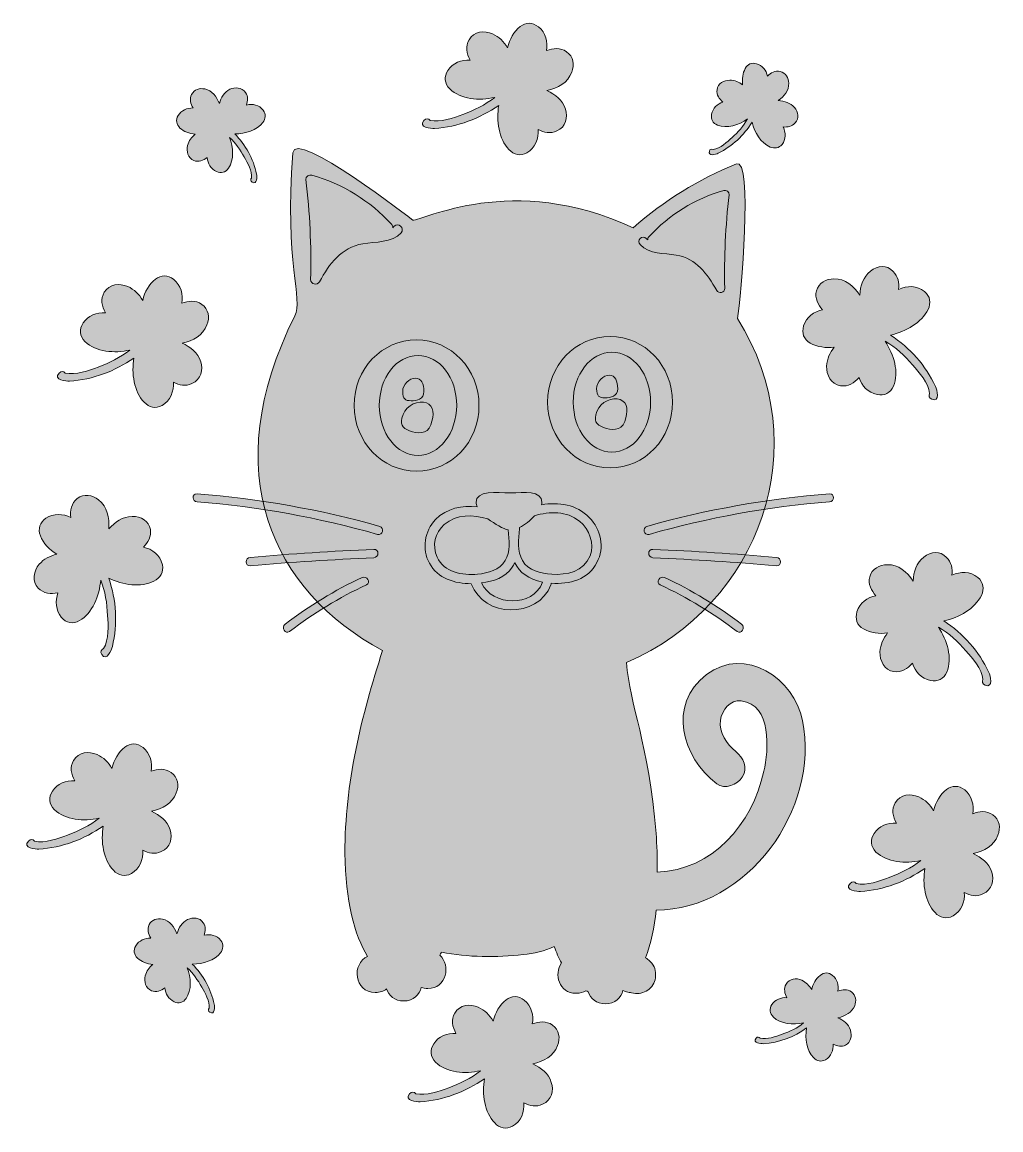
# Model space of a CAD drawing. Header units: inches. Extents: x 82 to 349, y 64 to 368.
import ezdxf

# ---------------------------------------------------------------- set-up
doc = ezdxf.new("R2010")
doc.units = ezdxf.units.IN
doc.header["$MEASUREMENT"] = 0
doc.layers.add('Calque 1', color=7, linetype='Continuous')

# ---------------------------------------------------------------- blocks, each defined once
blk = doc.blocks.new('block 4')
at = {"layer": 'Calque 1', "true_color": 0x8ec045}
h = blk.add_hatch(color=73, dxfattribs=at)
h.dxf.hatch_style = 2
edge = h.paths.add_edge_path()
edge.add_spline(control_points=[(230.3, 343.8), (229.5, 346.3), (227.5, 347.8), (225.2, 348.9), (228.2, 349.6), (230.9, 350.9), (232, 353.9), (232.8, 355.9), (232.5, 358.2), (230.6, 359.5), (228.9, 360.7), (226.9, 360.5), (225.1, 359.8), (225.5, 362.2), (224.9, 364.7), (222.9, 366.3), (221.3, 367.6), (219.4, 367.6), (217.9, 366.4), (216.1, 365), (215, 362.9), (214.4, 360.6), (213.4, 362.3), (212.1, 363.6), (210.3, 364.4), (208.1, 365.4), (205.2, 365.1), (203.9, 362.8), (202.8, 361), (203.2, 359), (204.2, 357.2), (201.8, 357.4), (199.4, 356.4), (198.1, 354.4), (197, 352.7), (197.1, 350.8), (198.6, 349.3), (201.6, 346.5), (206.7, 346), (210.9, 347), (208.3, 344.9), (205.2, 343.5), (202.2, 342.3), (199.7, 341.4), (196, 340), (193.2, 340.7), (192.8, 341.2), (192.1, 341.4), (191.5, 340.7), (189.8, 338.8), (193.5, 338.4), (194.4, 338.5), (200.8, 338.9), (206.8, 341.2), (212, 344.8), (211.3, 340.6), (212, 335.6), (214.8, 332.7), (216.1, 331.3), (218, 330.8), (219.7, 331.8), (222, 333.1), (223, 335.7), (222.8, 338.2), (224.4, 337.3), (226.2, 337), (227.9, 337.8), (230.4, 338.9), (231, 341.5), (230.3, 343.8)], knot_values=[0, 0, 0, 0, 1, 1, 1, 2, 2, 2, 3, 3, 3, 4, 4, 4, 5, 5, 5, 6, 6, 6, 7, 7, 7, 8, 8, 8, 9, 9, 9, 10, 10, 10, 11, 11, 11, 12, 12, 12, 13, 13, 13, 14, 14, 14, 15, 15, 15, 16, 16, 16, 17, 17, 17, 18, 18, 18, 19, 19, 19, 20, 20, 20, 21, 21, 21, 22, 22, 22, 23, 23, 23, 23], degree=3, periodic=1)
h = blk.add_hatch(color=73, dxfattribs=at)
h.dxf.hatch_style = 2
edge = h.paths.add_edge_path()
edge.add_spline(control_points=[(313.8, 299.4), (311.8, 297.8), (311, 295.4), (310.9, 292.8), (309.2, 295.3), (306.9, 297.4), (303.8, 297.3), (301.7, 297.3), (299.6, 296.2), (299, 294), (298.5, 292), (299.4, 290.2), (300.7, 288.8), (298.3, 288.4), (296.3, 286.8), (295.5, 284.4), (294.9, 282.5), (295.5, 280.7), (297.3, 279.7), (299.2, 278.6), (301.6, 278.3), (303.9, 278.6), (302.7, 277.1), (301.9, 275.4), (301.8, 273.4), (301.7, 271), (303, 268.4), (305.6, 268), (307.7, 267.7), (309.4, 268.8), (310.7, 270.3), (311.4, 268), (313.1, 266.1), (315.6, 265.6), (317.6, 265.2), (319.3, 266), (320.1, 267.9), (321.7, 271.7), (320.2, 276.6), (317.8, 280.2), (320.7, 278.6), (323.2, 276.2), (325.3, 273.7), (327.1, 271.7), (329.7, 268.8), (330, 265.9), (329.7, 265.3), (329.8, 264.6), (330.6, 264.3), (333, 263.4), (332, 267), (331.6, 267.8), (328.9, 273.6), (324.6, 278.4), (319.3, 281.9), (323.5, 282.8), (327.8, 285.3), (329.6, 288.9), (330.4, 290.7), (330.2, 292.5), (328.6, 293.8), (326.6, 295.5), (323.8, 295.5), (321.5, 294.4), (321.7, 296.2), (321.4, 298), (320, 299.3), (318.3, 301.3), (315.7, 300.9), (313.8, 299.4)], knot_values=[0, 0, 0, 0, 1, 1, 1, 2, 2, 2, 3, 3, 3, 4, 4, 4, 5, 5, 5, 6, 6, 6, 7, 7, 7, 8, 8, 8, 9, 9, 9, 10, 10, 10, 11, 11, 11, 12, 12, 12, 13, 13, 13, 14, 14, 14, 15, 15, 15, 16, 16, 16, 17, 17, 17, 18, 18, 18, 19, 19, 19, 20, 20, 20, 21, 21, 21, 22, 22, 22, 23, 23, 23, 23], degree=3, periodic=1)
h = blk.add_hatch(color=73, dxfattribs=at)
h.dxf.hatch_style = 2
edge = h.paths.add_edge_path()
edge.add_spline(control_points=[(130.4, 274.6), (129.6, 277.1), (127.6, 278.6), (125.3, 279.7), (128.3, 280.4), (131, 281.7), (132.1, 284.7), (132.9, 286.7), (132.6, 289), (130.7, 290.3), (129, 291.5), (127, 291.3), (125.2, 290.6), (125.6, 293), (125, 295.5), (123, 297.1), (121.4, 298.4), (119.5, 298.4), (118, 297.2), (116.2, 295.8), (115.1, 293.7), (114.5, 291.4), (113.5, 293.1), (112.2, 294.4), (110.4, 295.2), (108.2, 296.2), (105.3, 295.9), (104, 293.6), (102.9, 291.8), (103.3, 289.8), (104.3, 288), (101.9, 288.2), (99.5, 287.2), (98.2, 285.2), (97.1, 283.5), (97.2, 281.6), (98.7, 280.1), (101.7, 277.3), (106.8, 276.8), (111, 277.8), (108.4, 275.7), (105.3, 274.3), (102.3, 273.1), (99.8, 272.2), (96.1, 270.8), (93.3, 271.5), (92.9, 272), (92.2, 272.2), (91.6, 271.5), (89.9, 269.6), (93.6, 269.2), (94.5, 269.3), (100.9, 269.7), (106.9, 272), (112.1, 275.6), (111.4, 271.4), (112.1, 266.4), (114.9, 263.5), (116.2, 262.1), (118.1, 261.6), (119.8, 262.6), (122.1, 263.9), (123.1, 266.5), (122.9, 269), (124.5, 268.1), (126.3, 267.8), (128, 268.6), (130.5, 269.8), (131.1, 272.4), (130.4, 274.6)], knot_values=[0, 0, 0, 0, 1, 1, 1, 2, 2, 2, 3, 3, 3, 4, 4, 4, 5, 5, 5, 6, 6, 6, 7, 7, 7, 8, 8, 8, 9, 9, 9, 10, 10, 10, 11, 11, 11, 12, 12, 12, 13, 13, 13, 14, 14, 14, 15, 15, 15, 16, 16, 16, 17, 17, 17, 18, 18, 18, 19, 19, 19, 20, 20, 20, 21, 21, 21, 22, 22, 22, 23, 23, 23, 23], degree=3, periodic=1)
h = blk.add_hatch(color=73, dxfattribs=at)
h.dxf.hatch_style = 2
edge = h.paths.add_edge_path()
edge.add_spline(control_points=[(122, 146.4), (121.2, 148.9), (119.2, 150.4), (116.9, 151.5), (119.9, 152.2), (122.6, 153.5), (123.7, 156.5), (124.5, 158.5), (124.2, 160.8), (122.3, 162.1), (120.6, 163.3), (118.6, 163.1), (116.8, 162.4), (117.2, 164.8), (116.6, 167.3), (114.6, 168.9), (113, 170.2), (111.1, 170.2), (109.6, 169), (107.8, 167.6), (106.7, 165.5), (106.1, 163.2), (105.1, 164.9), (103.8, 166.2), (102, 167), (99.8, 168), (96.9, 167.7), (95.6, 165.4), (94.5, 163.6), (94.9, 161.6), (95.9, 159.8), (93.5, 160), (91.1, 159), (89.8, 157), (88.7, 155.3), (88.8, 153.4), (90.3, 151.9), (93.3, 149.1), (98.4, 148.6), (102.6, 149.6), (100, 147.5), (96.9, 146.1), (93.9, 144.9), (91.4, 144), (87.7, 142.6), (84.9, 143.3), (84.5, 143.8), (83.8, 144), (83.2, 143.3), (81.5, 141.4), (85.2, 141), (86.1, 141.1), (92.5, 141.5), (98.5, 143.8), (103.7, 147.4), (103, 143.2), (103.7, 138.2), (106.5, 135.3), (107.8, 133.9), (109.7, 133.4), (111.4, 134.4), (113.7, 135.7), (114.7, 138.3), (114.5, 140.8), (116.1, 139.9), (117.9, 139.6), (119.6, 140.4), (122.1, 141.5), (122.7, 144.1), (122, 146.4)], knot_values=[0, 0, 0, 0, 1, 1, 1, 2, 2, 2, 3, 3, 3, 4, 4, 4, 5, 5, 5, 6, 6, 6, 7, 7, 7, 8, 8, 8, 9, 9, 9, 10, 10, 10, 11, 11, 11, 12, 12, 12, 13, 13, 13, 14, 14, 14, 15, 15, 15, 16, 16, 16, 17, 17, 17, 18, 18, 18, 19, 19, 19, 20, 20, 20, 21, 21, 21, 22, 22, 22, 23, 23, 23, 23], degree=3, periodic=1)
h = blk.add_hatch(color=73, dxfattribs=at)
h.dxf.hatch_style = 2
edge = h.paths.add_edge_path()
edge.add_spline(control_points=[(347, 134.8), (346.2, 137.3), (344.2, 138.8), (341.9, 139.9), (344.9, 140.6), (347.6, 141.9), (348.7, 144.9), (349.5, 146.9), (349.2, 149.2), (347.3, 150.5), (345.6, 151.7), (343.6, 151.5), (341.8, 150.8), (342.2, 153.2), (341.6, 155.7), (339.6, 157.3), (338, 158.6), (336.1, 158.6), (334.6, 157.4), (332.8, 156), (331.7, 153.9), (331.1, 151.6), (330.1, 153.3), (328.8, 154.6), (327, 155.4), (324.8, 156.4), (321.9, 156.1), (320.6, 153.8), (319.5, 152), (319.9, 150), (320.9, 148.2), (318.5, 148.4), (316.1, 147.4), (314.8, 145.4), (313.7, 143.7), (313.8, 141.8), (315.3, 140.3), (318.3, 137.5), (323.4, 137), (327.6, 138), (325, 135.9), (321.9, 134.5), (318.9, 133.3), (316.4, 132.4), (312.7, 131), (309.9, 131.7), (309.5, 132.2), (308.8, 132.4), (308.2, 131.7), (306.5, 129.8), (310.2, 129.4), (311.1, 129.5), (317.5, 129.9), (323.5, 132.2), (328.7, 135.8), (328, 131.6), (328.7, 126.6), (331.5, 123.7), (332.8, 122.3), (334.7, 121.8), (336.4, 122.8), (338.7, 124.1), (339.7, 126.7), (339.5, 129.2), (341.1, 128.3), (342.9, 128), (344.6, 128.8), (347.1, 130), (347.8, 132.6), (347, 134.8)], knot_values=[0, 0, 0, 0, 1, 1, 1, 2, 2, 2, 3, 3, 3, 4, 4, 4, 5, 5, 5, 6, 6, 6, 7, 7, 7, 8, 8, 8, 9, 9, 9, 10, 10, 10, 11, 11, 11, 12, 12, 12, 13, 13, 13, 14, 14, 14, 15, 15, 15, 16, 16, 16, 17, 17, 17, 18, 18, 18, 19, 19, 19, 20, 20, 20, 21, 21, 21, 22, 22, 22, 23, 23, 23, 23], degree=3, periodic=1)
h = blk.add_hatch(color=73, dxfattribs=at)
h.dxf.hatch_style = 2
edge = h.paths.add_edge_path()
edge.add_spline(control_points=[(226.4, 77.2), (225.6, 79.7), (223.6, 81.2), (221.3, 82.3), (224.3, 83), (227, 84.3), (228.1, 87.3), (228.9, 89.3), (228.6, 91.6), (226.7, 92.9), (225, 94.1), (223, 93.9), (221.2, 93.2), (221.6, 95.6), (221, 98.1), (219, 99.7), (217.4, 101), (215.5, 101), (214, 99.8), (212.2, 98.4), (211.1, 96.3), (210.5, 94), (209.5, 95.7), (208.2, 97), (206.4, 97.8), (204.2, 98.8), (201.3, 98.5), (200, 96.2), (198.9, 94.4), (199.3, 92.4), (200.3, 90.6), (197.9, 90.8), (195.5, 89.8), (194.2, 87.8), (193.1, 86.1), (193.2, 84.2), (194.7, 82.7), (197.7, 79.9), (202.8, 79.4), (207, 80.4), (204.4, 78.3), (201.3, 76.9), (198.3, 75.7), (195.8, 74.8), (192.1, 73.4), (189.3, 74.1), (188.9, 74.6), (188.2, 74.8), (187.6, 74.1), (185.9, 72.2), (189.6, 71.8), (190.5, 71.9), (196.9, 72.3), (202.9, 74.6), (208.1, 78.2), (207.4, 74), (208.1, 69), (210.9, 66.1), (212.2, 64.7), (214.1, 64.2), (215.8, 65.2), (218.1, 66.5), (219.1, 69.1), (218.9, 71.6), (220.5, 70.7), (222.3, 70.4), (224, 71.2), (226.6, 72.4), (227.2, 75), (226.4, 77.2)], knot_values=[0, 0, 0, 0, 1, 1, 1, 2, 2, 2, 3, 3, 3, 4, 4, 4, 5, 5, 5, 6, 6, 6, 7, 7, 7, 8, 8, 8, 9, 9, 9, 10, 10, 10, 11, 11, 11, 12, 12, 12, 13, 13, 13, 14, 14, 14, 15, 15, 15, 16, 16, 16, 17, 17, 17, 18, 18, 18, 19, 19, 19, 20, 20, 20, 21, 21, 21, 22, 22, 22, 23, 23, 23, 23], degree=3, periodic=1)
at = {"layer": 'Calque 1', "lineweight": 0}
for points in [[(230.3, 343.8), (229.5, 346.3), (227.5, 347.8), (225.2, 348.9), (228.2, 349.6), (230.9, 350.9), (232, 353.9), (232.8, 355.9), (232.5, 358.2), (230.6, 359.5), (228.9, 360.7), (226.9, 360.5), (225.1, 359.8), (225.5, 362.2), (224.9, 364.7), (222.9, 366.3), (221.3, 367.6), (219.4, 367.6), (217.9, 366.4), (216.1, 365), (215, 362.9), (214.4, 360.6), (213.4, 362.3), (212.1, 363.6), (210.3, 364.4), (208.1, 365.4), (205.2, 365.1), (203.9, 362.8), (202.8, 361), (203.2, 359), (204.2, 357.2), (201.8, 357.4), (199.4, 356.4), (198.1, 354.4), (197, 352.7), (197.1, 350.8), (198.6, 349.3), (201.6, 346.5), (206.7, 346), (210.9, 347), (208.3, 344.9), (205.2, 343.5), (202.2, 342.3), (199.7, 341.4), (196, 340), (193.2, 340.7), (192.8, 341.2), (192.1, 341.4), (191.5, 340.7), (189.8, 338.8), (193.5, 338.4), (194.4, 338.5), (200.8, 338.9), (206.8, 341.2), (212, 344.8), (211.3, 340.6), (212, 335.6), (214.8, 332.7), (216.1, 331.3), (218, 330.8), (219.7, 331.8), (222, 333.1), (223, 335.7), (222.8, 338.2), (224.4, 337.3), (226.2, 337), (227.9, 337.8), (230.4, 338.9), (231, 341.5), (230.3, 343.8)], [(313.8, 299.4), (311.8, 297.8), (311, 295.4), (310.9, 292.8), (309.2, 295.3), (306.9, 297.4), (303.8, 297.3), (301.7, 297.3), (299.6, 296.2), (299, 294), (298.5, 292), (299.4, 290.2), (300.7, 288.8), (298.3, 288.4), (296.3, 286.8), (295.5, 284.4), (294.9, 282.5), (295.5, 280.7), (297.3, 279.7), (299.2, 278.6), (301.6, 278.3), (303.9, 278.6), (302.7, 277.1), (301.9, 275.4), (301.8, 273.4), (301.7, 271), (303, 268.4), (305.6, 268), (307.7, 267.7), (309.4, 268.8), (310.7, 270.3), (311.4, 268), (313.1, 266.1), (315.6, 265.6), (317.6, 265.2), (319.3, 266), (320.1, 267.9), (321.7, 271.7), (320.2, 276.6), (317.8, 280.2), (320.7, 278.6), (323.2, 276.2), (325.3, 273.7), (327.1, 271.7), (329.7, 268.8), (330, 265.9), (329.7, 265.3), (329.8, 264.6), (330.6, 264.3), (333, 263.4), (332, 267), (331.6, 267.8), (328.9, 273.6), (324.6, 278.4), (319.3, 281.9), (323.5, 282.8), (327.8, 285.3), (329.6, 288.9), (330.4, 290.7), (330.2, 292.5), (328.6, 293.8), (326.6, 295.5), (323.8, 295.5), (321.5, 294.4), (321.7, 296.2), (321.4, 298), (320, 299.3), (318.3, 301.3), (315.7, 300.9), (313.8, 299.4)], [(130.4, 274.6), (129.6, 277.1), (127.6, 278.6), (125.3, 279.7), (128.3, 280.4), (131, 281.7), (132.1, 284.7), (132.9, 286.7), (132.6, 289), (130.7, 290.3), (129, 291.5), (127, 291.3), (125.2, 290.6), (125.6, 293), (125, 295.5), (123, 297.1), (121.4, 298.4), (119.5, 298.4), (118, 297.2), (116.2, 295.8), (115.1, 293.7), (114.5, 291.4), (113.5, 293.1), (112.2, 294.4), (110.4, 295.2), (108.2, 296.2), (105.3, 295.9), (104, 293.6), (102.9, 291.8), (103.3, 289.8), (104.3, 288), (101.9, 288.2), (99.5, 287.2), (98.2, 285.2), (97.1, 283.5), (97.2, 281.6), (98.7, 280.1), (101.7, 277.3), (106.8, 276.8), (111, 277.8), (108.4, 275.7), (105.3, 274.3), (102.3, 273.1), (99.8, 272.2), (96.1, 270.8), (93.3, 271.5), (92.9, 272), (92.2, 272.2), (91.6, 271.5), (89.9, 269.6), (93.6, 269.2), (94.5, 269.3), (100.9, 269.7), (106.9, 272), (112.1, 275.6), (111.4, 271.4), (112.1, 266.4), (114.9, 263.5), (116.2, 262.1), (118.1, 261.6), (119.8, 262.6), (122.1, 263.9), (123.1, 266.5), (122.9, 269), (124.5, 268.1), (126.3, 267.8), (128, 268.6), (130.5, 269.8), (131.1, 272.4), (130.4, 274.6)], [(122, 146.4), (121.2, 148.9), (119.2, 150.4), (116.9, 151.5), (119.9, 152.2), (122.6, 153.5), (123.7, 156.5), (124.5, 158.5), (124.2, 160.8), (122.3, 162.1), (120.6, 163.3), (118.6, 163.1), (116.8, 162.4), (117.2, 164.8), (116.6, 167.3), (114.6, 168.9), (113, 170.2), (111.1, 170.2), (109.6, 169), (107.8, 167.6), (106.7, 165.5), (106.1, 163.2), (105.1, 164.9), (103.8, 166.2), (102, 167), (99.8, 168), (96.9, 167.7), (95.6, 165.4), (94.5, 163.6), (94.9, 161.6), (95.9, 159.8), (93.5, 160), (91.1, 159), (89.8, 157), (88.7, 155.3), (88.8, 153.4), (90.3, 151.9), (93.3, 149.1), (98.4, 148.6), (102.6, 149.6), (100, 147.5), (96.9, 146.1), (93.9, 144.9), (91.4, 144), (87.7, 142.6), (84.9, 143.3), (84.5, 143.8), (83.8, 144), (83.2, 143.3), (81.5, 141.4), (85.2, 141), (86.1, 141.1), (92.5, 141.5), (98.5, 143.8), (103.7, 147.4), (103, 143.2), (103.7, 138.2), (106.5, 135.3), (107.8, 133.9), (109.7, 133.4), (111.4, 134.4), (113.7, 135.7), (114.7, 138.3), (114.5, 140.8), (116.1, 139.9), (117.9, 139.6), (119.6, 140.4), (122.1, 141.5), (122.7, 144.1), (122, 146.4)], [(347, 134.8), (346.2, 137.3), (344.2, 138.8), (341.9, 139.9), (344.9, 140.6), (347.6, 141.9), (348.7, 144.9), (349.5, 146.9), (349.2, 149.2), (347.3, 150.5), (345.6, 151.7), (343.6, 151.5), (341.8, 150.8), (342.2, 153.2), (341.6, 155.7), (339.6, 157.3), (338, 158.6), (336.1, 158.6), (334.6, 157.4), (332.8, 156), (331.7, 153.9), (331.1, 151.6), (330.1, 153.3), (328.8, 154.6), (327, 155.4), (324.8, 156.4), (321.9, 156.1), (320.6, 153.8), (319.5, 152), (319.9, 150), (320.9, 148.2), (318.5, 148.4), (316.1, 147.4), (314.8, 145.4), (313.7, 143.7), (313.8, 141.8), (315.3, 140.3), (318.3, 137.5), (323.4, 137), (327.6, 138), (325, 135.9), (321.9, 134.5), (318.9, 133.3), (316.4, 132.4), (312.7, 131), (309.9, 131.7), (309.5, 132.2), (308.8, 132.4), (308.2, 131.7), (306.5, 129.8), (310.2, 129.4), (311.1, 129.5), (317.5, 129.9), (323.5, 132.2), (328.7, 135.8), (328, 131.6), (328.7, 126.6), (331.5, 123.7), (332.8, 122.3), (334.7, 121.8), (336.4, 122.8), (338.7, 124.1), (339.7, 126.7), (339.5, 129.2), (341.1, 128.3), (342.9, 128), (344.6, 128.8), (347.1, 130), (347.8, 132.6), (347, 134.8)], [(226.4, 77.2), (225.6, 79.7), (223.6, 81.2), (221.3, 82.3), (224.3, 83), (227, 84.3), (228.1, 87.3), (228.9, 89.3), (228.6, 91.6), (226.7, 92.9), (225, 94.1), (223, 93.9), (221.2, 93.2), (221.6, 95.6), (221, 98.1), (219, 99.7), (217.4, 101), (215.5, 101), (214, 99.8), (212.2, 98.4), (211.1, 96.3), (210.5, 94), (209.5, 95.7), (208.2, 97), (206.4, 97.8), (204.2, 98.8), (201.3, 98.5), (200, 96.2), (198.9, 94.4), (199.3, 92.4), (200.3, 90.6), (197.9, 90.8), (195.5, 89.8), (194.2, 87.8), (193.1, 86.1), (193.2, 84.2), (194.7, 82.7), (197.7, 79.9), (202.8, 79.4), (207, 80.4), (204.4, 78.3), (201.3, 76.9), (198.3, 75.7), (195.8, 74.8), (192.1, 73.4), (189.3, 74.1), (188.9, 74.6), (188.2, 74.8), (187.6, 74.1), (185.9, 72.2), (189.6, 71.8), (190.5, 71.9), (196.9, 72.3), (202.9, 74.6), (208.1, 78.2), (207.4, 74), (208.1, 69), (210.9, 66.1), (212.2, 64.7), (214.1, 64.2), (215.8, 65.2), (218.1, 66.5), (219.1, 69.1), (218.9, 71.6), (220.5, 70.7), (222.3, 70.4), (224, 71.2), (226.6, 72.4), (227.2, 75), (226.4, 77.2)]]:
    blk.add_open_spline(points, degree=3, knots=[0, 0, 0, 0, 1, 1, 1, 2, 2, 2, 3, 3, 3, 4, 4, 4, 5, 5, 5, 6, 6, 6, 7, 7, 7, 8, 8, 8, 9, 9, 9, 10, 10, 10, 11, 11, 11, 12, 12, 12, 13, 13, 13, 14, 14, 14, 15, 15, 15, 16, 16, 16, 17, 17, 17, 18, 18, 18, 19, 19, 19, 20, 20, 20, 21, 21, 21, 22, 22, 22, 23, 23, 23, 23], dxfattribs=at)
blk = doc.blocks.new('block 5')
at = {"layer": 'Calque 1', "true_color": 0x066938}
h = blk.add_hatch(color=116, dxfattribs=at)
h.dxf.hatch_style = 2
edge = h.paths.add_edge_path()
edge.add_spline(control_points=[(293, 344.2), (291.9, 345.5), (290.3, 346), (288.5, 346.1), (290.2, 347.3), (291.5, 348.8), (291.4, 350.9), (291.4, 352.3), (290.6, 353.7), (289.1, 354.1), (287.7, 354.4), (286.5, 353.8), (285.6, 352.8), (285.3, 354.4), (284.2, 355.8), (282.6, 356.2), (281.3, 356.6), (280.1, 356.1), (279.5, 354.9), (278.8, 353.6), (278.6, 352), (278.8, 350.4), (277.8, 351.2), (276.6, 351.7), (275.3, 351.7), (273.7, 351.7), (272, 350.8), (271.8, 349.1), (271.6, 347.7), (272.4, 346.5), (273.4, 345.7), (271.9, 345.2), (270.6, 344), (270.3, 342.4), (270, 341), (270.6, 339.9), (271.9, 339.4), (274.5, 338.4), (277.8, 339.4), (280.1, 341.1), (279.1, 339.1), (277.5, 337.4), (275.9, 336), (274.6, 334.8), (272.7, 333), (270.7, 332.7), (270.3, 332.9), (269.8, 332.8), (269.7, 332.3), (269.2, 330.7), (271.5, 331.4), (272.1, 331.7), (276, 333.6), (279.1, 336.6), (281.4, 340.2), (282, 337.4), (283.8, 334.5), (286.3, 333.4), (287.5, 332.9), (288.8, 333.1), (289.6, 334.1), (290.7, 335.5), (290.6, 337.4), (289.9, 338.9), (291.1, 338.8), (292.3, 339), (293.2, 340), (294.3, 341.2), (294.1, 343), (293, 344.2)], knot_values=[0, 0, 0, 0, 1, 1, 1, 2, 2, 2, 3, 3, 3, 4, 4, 4, 5, 5, 5, 6, 6, 6, 7, 7, 7, 8, 8, 8, 9, 9, 9, 10, 10, 10, 11, 11, 11, 12, 12, 12, 13, 13, 13, 14, 14, 14, 15, 15, 15, 16, 16, 16, 17, 17, 17, 18, 18, 18, 19, 19, 19, 20, 20, 20, 21, 21, 21, 22, 22, 22, 23, 23, 23, 23], degree=3, periodic=1)
h = blk.add_hatch(color=116, dxfattribs=at)
h.dxf.hatch_style = 2
edge = h.paths.add_edge_path()
edge.add_spline(control_points=[(138.4, 349.2), (136.8, 348.4), (136, 347), (135.5, 345.3), (134.7, 347.2), (133.6, 348.9), (131.5, 349.3), (130.1, 349.6), (128.6, 349.2), (127.9, 347.8), (127.3, 346.6), (127.6, 345.2), (128.3, 344.1), (126.7, 344.1), (125.1, 343.5), (124.2, 342), (123.5, 340.8), (123.7, 339.6), (124.7, 338.6), (125.8, 337.6), (127.3, 337.1), (128.9, 336.9), (127.9, 336.1), (127.1, 335.1), (126.8, 333.8), (126.4, 332.2), (126.9, 330.4), (128.5, 329.7), (129.8, 329.2), (131.1, 329.7), (132.2, 330.5), (132.3, 328.9), (133.2, 327.4), (134.7, 326.7), (136, 326.1), (137.2, 326.4), (138, 327.6), (139.6, 329.9), (139.3, 333.3), (138.3, 336), (139.9, 334.5), (141.2, 332.6), (142.3, 330.7), (143.2, 329.1), (144.5, 326.8), (144.3, 324.9), (144, 324.6), (144, 324.1), (144.5, 323.8), (145.9, 322.9), (145.8, 325.4), (145.7, 326), (144.8, 330.2), (142.7, 334), (139.7, 337), (142.6, 337), (145.8, 338), (147.4, 340.1), (148.2, 341.1), (148.3, 342.4), (147.5, 343.5), (146.4, 344.9), (144.6, 345.3), (142.9, 344.9), (143.3, 346), (143.4, 347.3), (142.7, 348.3), (141.6, 349.7), (139.8, 349.9), (138.4, 349.2)], knot_values=[0, 0, 0, 0, 1, 1, 1, 2, 2, 2, 3, 3, 3, 4, 4, 4, 5, 5, 5, 6, 6, 6, 7, 7, 7, 8, 8, 8, 9, 9, 9, 10, 10, 10, 11, 11, 11, 12, 12, 12, 13, 13, 13, 14, 14, 14, 15, 15, 15, 16, 16, 16, 17, 17, 17, 18, 18, 18, 19, 19, 19, 20, 20, 20, 21, 21, 21, 22, 22, 22, 23, 23, 23, 23], degree=3, periodic=1)
h = blk.add_hatch(color=116, dxfattribs=at)
h.dxf.hatch_style = 2
edge = h.paths.add_edge_path()
edge.add_spline(control_points=[(111.6, 232.2), (109, 232.2), (107, 230.7), (105.2, 228.8), (105.4, 231.9), (104.9, 234.8), (102.4, 236.8), (100.7, 238.1), (98.4, 238.5), (96.6, 237.1), (95, 235.8), (94.5, 233.8), (94.8, 231.9), (92.7, 233), (90.1, 233.1), (88, 231.7), (86.3, 230.6), (85.8, 228.8), (86.5, 226.9), (87.3, 224.8), (89, 223.1), (91, 221.9), (89.1, 221.4), (87.4, 220.6), (86.2, 219.1), (84.6, 217.3), (84.1, 214.4), (85.9, 212.6), (87.3, 211.1), (89.4, 210.9), (91.3, 211.3), (90.5, 209.1), (90.7, 206.5), (92.2, 204.6), (93.5, 203), (95.4, 202.6), (97.2, 203.7), (100.7, 205.7), (102.7, 210.5), (103, 214.8), (104.3, 211.8), (104.7, 208.3), (104.9, 205.1), (105.1, 202.4), (105.3, 198.5), (103.8, 196), (103.2, 195.8), (102.8, 195.1), (103.3, 194.4), (104.6, 192.3), (106, 195.7), (106.2, 196.6), (107.7, 202.8), (107.3, 209.3), (105.2, 215.3), (109.1, 213.4), (114, 212.7), (117.6, 214.5), (119.4, 215.4), (120.3, 217), (119.9, 219), (119.3, 221.6), (117.1, 223.3), (114.7, 223.8), (116, 225.1), (116.9, 226.7), (116.6, 228.6), (116.3, 230.9), (114, 232.3), (111.6, 232.2)], knot_values=[0, 0, 0, 0, 1, 1, 1, 2, 2, 2, 3, 3, 3, 4, 4, 4, 5, 5, 5, 6, 6, 6, 7, 7, 7, 8, 8, 8, 9, 9, 9, 10, 10, 10, 11, 11, 11, 12, 12, 12, 13, 13, 13, 14, 14, 14, 15, 15, 15, 16, 16, 16, 17, 17, 17, 18, 18, 18, 19, 19, 19, 20, 20, 20, 21, 21, 21, 22, 22, 22, 23, 23, 23, 23], degree=3, periodic=1)
h = blk.add_hatch(color=116, dxfattribs=at)
h.dxf.hatch_style = 2
edge = h.paths.add_edge_path()
edge.add_spline(control_points=[(328.4, 221.1), (326.4, 219.5), (325.6, 217.1), (325.5, 214.5), (323.8, 217), (321.5, 219.1), (318.4, 219), (316.3, 219), (314.2, 217.9), (313.6, 215.7), (313.1, 213.7), (314, 211.9), (315.3, 210.5), (312.9, 210.1), (310.9, 208.5), (310.1, 206.1), (309.5, 204.2), (310.1, 202.4), (311.9, 201.4), (313.8, 200.3), (316.2, 200), (318.5, 200.3), (317.3, 198.8), (316.5, 197.1), (316.4, 195.1), (316.3, 192.7), (317.6, 190.1), (320.2, 189.7), (322.3, 189.4), (324, 190.5), (325.3, 192), (326, 189.7), (327.7, 187.8), (330.2, 187.3), (332.2, 186.9), (333.9, 187.7), (334.7, 189.6), (336.3, 193.4), (334.8, 198.3), (332.4, 201.9), (335.3, 200.3), (337.8, 197.9), (339.9, 195.4), (341.7, 193.4), (344.3, 190.5), (344.6, 187.6), (344.3, 187), (344.4, 186.3), (345.2, 186), (347.6, 185.1), (346.6, 188.7), (346.2, 189.5), (343.5, 195.3), (339.2, 200.1), (333.9, 203.6), (338.1, 204.5), (342.4, 207), (344.2, 210.6), (345, 212.4), (344.8, 214.2), (343.2, 215.5), (341.2, 217.2), (338.4, 217.2), (336.1, 216.1), (336.3, 217.9), (336, 219.7), (334.6, 221), (332.9, 222.9), (330.3, 222.6), (328.4, 221.1)], knot_values=[0, 0, 0, 0, 1, 1, 1, 2, 2, 2, 3, 3, 3, 4, 4, 4, 5, 5, 5, 6, 6, 6, 7, 7, 7, 8, 8, 8, 9, 9, 9, 10, 10, 10, 11, 11, 11, 12, 12, 12, 13, 13, 13, 14, 14, 14, 15, 15, 15, 16, 16, 16, 17, 17, 17, 18, 18, 18, 19, 19, 19, 20, 20, 20, 21, 21, 21, 22, 22, 22, 23, 23, 23, 23], degree=3, periodic=1)
h = blk.add_hatch(color=116, dxfattribs=at)
h.dxf.hatch_style = 2
edge = h.paths.add_edge_path()
edge.add_spline(control_points=[(126.8, 121.8), (125.2, 121), (124.4, 119.6), (123.9, 117.9), (123.1, 119.8), (122, 121.5), (119.9, 121.9), (118.5, 122.2), (117, 121.8), (116.3, 120.4), (115.7, 119.2), (116, 117.8), (116.7, 116.7), (115.1, 116.7), (113.5, 116.1), (112.6, 114.6), (111.9, 113.4), (112.1, 112.2), (113.1, 111.2), (114.2, 110.2), (115.7, 109.7), (117.3, 109.5), (116.3, 108.7), (115.5, 107.7), (115.2, 106.4), (114.8, 104.8), (115.3, 103), (116.9, 102.3), (118.2, 101.8), (119.5, 102.3), (120.6, 103.1), (120.7, 101.5), (121.6, 100), (123.1, 99.3), (124.4, 98.7), (125.6, 99), (126.4, 100.2), (128, 102.5), (127.7, 105.9), (126.7, 108.6), (128.3, 107.1), (129.6, 105.2), (130.7, 103.3), (131.6, 101.7), (132.9, 99.4), (132.7, 97.5), (132.4, 97.2), (132.4, 96.7), (132.9, 96.4), (134.3, 95.5), (134.2, 98), (134.1, 98.6), (133.2, 102.8), (131.1, 106.6), (128.1, 109.6), (131, 109.6), (134.2, 110.6), (135.8, 112.7), (136.6, 113.7), (136.7, 115), (135.9, 116.1), (134.8, 117.5), (133, 117.9), (131.3, 117.5), (131.7, 118.6), (131.8, 119.9), (131.1, 120.9), (130.1, 122.4), (128.3, 122.5), (126.8, 121.8)], knot_values=[0, 0, 0, 0, 1, 1, 1, 2, 2, 2, 3, 3, 3, 4, 4, 4, 5, 5, 5, 6, 6, 6, 7, 7, 7, 8, 8, 8, 9, 9, 9, 10, 10, 10, 11, 11, 11, 12, 12, 12, 13, 13, 13, 14, 14, 14, 15, 15, 15, 16, 16, 16, 17, 17, 17, 18, 18, 18, 19, 19, 19, 20, 20, 20, 21, 21, 21, 22, 22, 22, 23, 23, 23, 23], degree=3, periodic=1)
h = blk.add_hatch(color=116, dxfattribs=at)
h.dxf.hatch_style = 2
edge = h.paths.add_edge_path()
edge.add_spline(control_points=[(308.3, 91.5), (307.8, 93.2), (306.4, 94.2), (304.9, 94.9), (306.9, 95.4), (308.7, 96.3), (309.5, 98.2), (310, 99.5), (309.8, 101.1), (308.6, 102), (307.5, 102.8), (306.1, 102.7), (304.9, 102.2), (305.2, 103.8), (304.7, 105.5), (303.4, 106.5), (302.4, 107.4), (301.1, 107.4), (300, 106.5), (298.8, 105.6), (298.1, 104.2), (297.7, 102.6), (297, 103.7), (296.2, 104.6), (295, 105.2), (293.5, 105.9), (291.6, 105.6), (290.7, 104.1), (290, 102.9), (290.3, 101.5), (290.9, 100.4), (289.3, 100.5), (287.7, 99.9), (286.8, 98.5), (286, 97.3), (286.2, 96.1), (287.2, 95.1), (289.2, 93.2), (292.6, 92.9), (295.5, 93.5), (293.8, 92.1), (291.7, 91.1), (289.6, 90.4), (287.9, 89.8), (285.4, 88.8), (283.6, 89.3), (283.3, 89.6), (282.9, 89.8), (282.5, 89.3), (281.4, 88), (283.8, 87.8), (284.5, 87.8), (288.8, 88.1), (292.9, 89.6), (296.3, 92.1), (295.8, 89.2), (296.3, 85.9), (298.2, 84), (299.1, 83), (300.3, 82.7), (301.5, 83.4), (303, 84.3), (303.7, 86), (303.6, 87.7), (304.7, 87.1), (305.9, 86.9), (307, 87.4), (308.4, 88.2), (308.8, 89.9), (308.3, 91.5)], knot_values=[0, 0, 0, 0, 1, 1, 1, 2, 2, 2, 3, 3, 3, 4, 4, 4, 5, 5, 5, 6, 6, 6, 7, 7, 7, 8, 8, 8, 9, 9, 9, 10, 10, 10, 11, 11, 11, 12, 12, 12, 13, 13, 13, 14, 14, 14, 15, 15, 15, 16, 16, 16, 17, 17, 17, 18, 18, 18, 19, 19, 19, 20, 20, 20, 21, 21, 21, 22, 22, 22, 23, 23, 23, 23], degree=3, periodic=1)
at = {"layer": 'Calque 1', "lineweight": 0}
for points in [[(293, 344.2), (291.9, 345.5), (290.3, 346), (288.5, 346.1), (290.2, 347.3), (291.5, 348.8), (291.4, 350.9), (291.4, 352.3), (290.6, 353.7), (289.1, 354.1), (287.7, 354.4), (286.5, 353.8), (285.6, 352.8), (285.3, 354.4), (284.2, 355.8), (282.6, 356.2), (281.3, 356.6), (280.1, 356.1), (279.5, 354.9), (278.8, 353.6), (278.6, 352), (278.8, 350.4), (277.8, 351.2), (276.6, 351.7), (275.3, 351.7), (273.7, 351.7), (272, 350.8), (271.8, 349.1), (271.6, 347.7), (272.4, 346.5), (273.4, 345.7), (271.9, 345.2), (270.6, 344), (270.3, 342.4), (270, 341), (270.6, 339.9), (271.9, 339.4), (274.5, 338.4), (277.8, 339.4), (280.1, 341.1), (279.1, 339.1), (277.5, 337.4), (275.9, 336), (274.6, 334.8), (272.7, 333), (270.7, 332.7), (270.3, 332.9), (269.8, 332.8), (269.7, 332.3), (269.2, 330.7), (271.5, 331.4), (272.1, 331.7), (276, 333.6), (279.1, 336.6), (281.4, 340.2), (282, 337.4), (283.8, 334.5), (286.3, 333.4), (287.5, 332.9), (288.8, 333.1), (289.6, 334.1), (290.7, 335.5), (290.6, 337.4), (289.9, 338.9), (291.1, 338.8), (292.3, 339), (293.2, 340), (294.3, 341.2), (294.1, 343), (293, 344.2)], [(138.4, 349.2), (136.8, 348.4), (136, 347), (135.5, 345.3), (134.7, 347.2), (133.6, 348.9), (131.5, 349.3), (130.1, 349.6), (128.6, 349.2), (127.9, 347.8), (127.3, 346.6), (127.6, 345.2), (128.3, 344.1), (126.7, 344.1), (125.1, 343.5), (124.2, 342), (123.5, 340.8), (123.7, 339.6), (124.7, 338.6), (125.8, 337.6), (127.3, 337.1), (128.9, 336.9), (127.9, 336.1), (127.1, 335.1), (126.8, 333.8), (126.4, 332.2), (126.9, 330.4), (128.5, 329.7), (129.8, 329.2), (131.1, 329.7), (132.2, 330.5), (132.3, 328.9), (133.2, 327.4), (134.7, 326.7), (136, 326.1), (137.2, 326.4), (138, 327.6), (139.6, 329.9), (139.3, 333.3), (138.3, 336), (139.9, 334.5), (141.2, 332.6), (142.3, 330.7), (143.2, 329.1), (144.5, 326.8), (144.3, 324.9), (144, 324.6), (144, 324.1), (144.5, 323.8), (145.9, 322.9), (145.8, 325.4), (145.7, 326), (144.8, 330.2), (142.7, 334), (139.7, 337), (142.6, 337), (145.8, 338), (147.4, 340.1), (148.2, 341.1), (148.3, 342.4), (147.5, 343.5), (146.4, 344.9), (144.6, 345.3), (142.9, 344.9), (143.3, 346), (143.4, 347.3), (142.7, 348.3), (141.6, 349.7), (139.8, 349.9), (138.4, 349.2)], [(111.6, 232.2), (109, 232.2), (107, 230.7), (105.2, 228.8), (105.4, 231.9), (104.9, 234.8), (102.4, 236.8), (100.7, 238.1), (98.4, 238.5), (96.6, 237.1), (95, 235.8), (94.5, 233.8), (94.8, 231.9), (92.7, 233), (90.1, 233.1), (88, 231.7), (86.3, 230.6), (85.8, 228.8), (86.5, 226.9), (87.3, 224.8), (89, 223.1), (91, 221.9), (89.1, 221.4), (87.4, 220.6), (86.2, 219.1), (84.6, 217.3), (84.1, 214.4), (85.9, 212.6), (87.3, 211.1), (89.4, 210.9), (91.3, 211.3), (90.5, 209.1), (90.7, 206.5), (92.2, 204.6), (93.5, 203), (95.4, 202.6), (97.2, 203.7), (100.7, 205.7), (102.7, 210.5), (103, 214.8), (104.3, 211.8), (104.7, 208.3), (104.9, 205.1), (105.1, 202.4), (105.3, 198.5), (103.8, 196), (103.2, 195.8), (102.8, 195.1), (103.3, 194.4), (104.6, 192.3), (106, 195.7), (106.2, 196.6), (107.7, 202.8), (107.3, 209.3), (105.2, 215.3), (109.1, 213.4), (114, 212.7), (117.6, 214.5), (119.4, 215.4), (120.3, 217), (119.9, 219), (119.3, 221.6), (117.1, 223.3), (114.7, 223.8), (116, 225.1), (116.9, 226.7), (116.6, 228.6), (116.3, 230.9), (114, 232.3), (111.6, 232.2)], [(328.4, 221.1), (326.4, 219.5), (325.6, 217.1), (325.5, 214.5), (323.8, 217), (321.5, 219.1), (318.4, 219), (316.3, 219), (314.2, 217.9), (313.6, 215.7), (313.1, 213.7), (314, 211.9), (315.3, 210.5), (312.9, 210.1), (310.9, 208.5), (310.1, 206.1), (309.5, 204.2), (310.1, 202.4), (311.9, 201.4), (313.8, 200.3), (316.2, 200), (318.5, 200.3), (317.3, 198.8), (316.5, 197.1), (316.4, 195.1), (316.3, 192.7), (317.6, 190.1), (320.2, 189.7), (322.3, 189.4), (324, 190.5), (325.3, 192), (326, 189.7), (327.7, 187.8), (330.2, 187.3), (332.2, 186.9), (333.9, 187.7), (334.7, 189.6), (336.3, 193.4), (334.8, 198.3), (332.4, 201.9), (335.3, 200.3), (337.8, 197.9), (339.9, 195.4), (341.7, 193.4), (344.3, 190.5), (344.6, 187.6), (344.3, 187), (344.4, 186.3), (345.2, 186), (347.6, 185.1), (346.6, 188.7), (346.2, 189.5), (343.5, 195.3), (339.2, 200.1), (333.9, 203.6), (338.1, 204.5), (342.4, 207), (344.2, 210.6), (345, 212.4), (344.8, 214.2), (343.2, 215.5), (341.2, 217.2), (338.4, 217.2), (336.1, 216.1), (336.3, 217.9), (336, 219.7), (334.6, 221), (332.9, 222.9), (330.3, 222.6), (328.4, 221.1)], [(126.8, 121.8), (125.2, 121), (124.4, 119.6), (123.9, 117.9), (123.1, 119.8), (122, 121.5), (119.9, 121.9), (118.5, 122.2), (117, 121.8), (116.3, 120.4), (115.7, 119.2), (116, 117.8), (116.7, 116.7), (115.1, 116.7), (113.5, 116.1), (112.6, 114.6), (111.9, 113.4), (112.1, 112.2), (113.1, 111.2), (114.2, 110.2), (115.7, 109.7), (117.3, 109.5), (116.3, 108.7), (115.5, 107.7), (115.2, 106.4), (114.8, 104.8), (115.3, 103), (116.9, 102.3), (118.2, 101.8), (119.5, 102.3), (120.6, 103.1), (120.7, 101.5), (121.6, 100), (123.1, 99.3), (124.4, 98.7), (125.6, 99), (126.4, 100.2), (128, 102.5), (127.7, 105.9), (126.7, 108.6), (128.3, 107.1), (129.6, 105.2), (130.7, 103.3), (131.6, 101.7), (132.9, 99.4), (132.7, 97.5), (132.4, 97.2), (132.4, 96.7), (132.9, 96.4), (134.3, 95.5), (134.2, 98), (134.1, 98.6), (133.2, 102.8), (131.1, 106.6), (128.1, 109.6), (131, 109.6), (134.2, 110.6), (135.8, 112.7), (136.6, 113.7), (136.7, 115), (135.9, 116.1), (134.8, 117.5), (133, 117.9), (131.3, 117.5), (131.7, 118.6), (131.8, 119.9), (131.1, 120.9), (130.1, 122.4), (128.3, 122.5), (126.8, 121.8)], [(308.3, 91.5), (307.8, 93.2), (306.4, 94.2), (304.9, 94.9), (306.9, 95.4), (308.7, 96.3), (309.5, 98.2), (310, 99.5), (309.8, 101.1), (308.6, 102), (307.5, 102.8), (306.1, 102.7), (304.9, 102.2), (305.2, 103.8), (304.7, 105.5), (303.4, 106.5), (302.4, 107.4), (301.1, 107.4), (300, 106.5), (298.8, 105.6), (298.1, 104.2), (297.7, 102.6), (297, 103.7), (296.2, 104.6), (295, 105.2), (293.5, 105.9), (291.6, 105.6), (290.7, 104.1), (290, 102.9), (290.3, 101.5), (290.9, 100.4), (289.3, 100.5), (287.7, 99.9), (286.8, 98.5), (286, 97.3), (286.2, 96.1), (287.2, 95.1), (289.2, 93.2), (292.6, 92.9), (295.5, 93.5), (293.8, 92.1), (291.7, 91.1), (289.6, 90.4), (287.9, 89.8), (285.4, 88.8), (283.6, 89.3), (283.3, 89.6), (282.9, 89.8), (282.5, 89.3), (281.4, 88), (283.8, 87.8), (284.5, 87.8), (288.8, 88.1), (292.9, 89.6), (296.3, 92.1), (295.8, 89.2), (296.3, 85.9), (298.2, 84), (299.1, 83), (300.3, 82.7), (301.5, 83.4), (303, 84.3), (303.7, 86), (303.6, 87.7), (304.7, 87.1), (305.9, 86.9), (307, 87.4), (308.4, 88.2), (308.8, 89.9), (308.3, 91.5)]]:
    blk.add_open_spline(points, degree=3, knots=[0, 0, 0, 0, 1, 1, 1, 2, 2, 2, 3, 3, 3, 4, 4, 4, 5, 5, 5, 6, 6, 6, 7, 7, 7, 8, 8, 8, 9, 9, 9, 10, 10, 10, 11, 11, 11, 12, 12, 12, 13, 13, 13, 14, 14, 14, 15, 15, 15, 16, 16, 16, 17, 17, 17, 18, 18, 18, 19, 19, 19, 20, 20, 20, 21, 21, 21, 22, 22, 22, 23, 23, 23, 23], dxfattribs=at)
blk = doc.blocks.new('block 3')
at = {"layer": 'Calque 1'}
for name in ['block 4', 'block 5']:
    blk.add_blockref(name, (0, 0), dxfattribs=at)
blk = doc.blocks.new('block 8')
at = {"layer": 'Calque 1', "true_color": 0xe5ad30}
h = blk.add_hatch(color=40, dxfattribs=at)
h.dxf.hatch_style = 2
edge = h.paths.add_edge_path()
edge.add_spline(control_points=[(183.4, 311.7), (183.3, 311.6), (183.1, 311.5), (183, 311.3), (183, 311.6), (182.9, 311.9), (182.7, 312.2), (176.7, 318.7), (169.3, 323.3), (160.8, 325.7), (160.1, 325.9), (159.1, 325.3), (159.2, 324.5), (160.3, 315.4), (160.7, 306.3), (160.5, 297.1), (160.5, 295.8), (162.3, 295.4), (162.9, 296.5), (165.7, 301.5), (168.8, 305.8), (174.8, 306.9), (178.3, 307.5), (182.7, 307.1), (185.3, 309.9), (186.3, 311.1), (184.5, 312.9), (183.4, 311.7)], knot_values=[0, 0, 0, 0, 1, 1, 1, 2, 2, 2, 3, 3, 3, 4, 4, 4, 5, 5, 5, 6, 6, 6, 7, 7, 7, 8, 8, 8, 9, 9, 9, 9], degree=3, periodic=1)
h = blk.add_hatch(color=40, dxfattribs=at)
h.dxf.hatch_style = 2
edge = h.paths.add_edge_path()
edge.add_spline(control_points=[(252.4, 308.3), (252.5, 308.2), (252.6, 308.1), (252.8, 308), (252.8, 308.3), (252.9, 308.6), (253.1, 308.8), (258.7, 314.9), (265.7, 319.2), (273.6, 321.5), (274.3, 321.7), (275.2, 321.1), (275.1, 320.3), (274.1, 311.8), (273.7, 303.2), (273.9, 294.7), (273.9, 293.5), (272.2, 293.1), (271.7, 294.1), (269, 298.8), (266.2, 302.8), (260.6, 303.8), (257.3, 304.4), (253.2, 304), (250.8, 306.6), (249.6, 307.8), (251.3, 309.5), (252.4, 308.3)], knot_values=[0, 0, 0, 0, 1, 1, 1, 2, 2, 2, 3, 3, 3, 4, 4, 4, 5, 5, 5, 6, 6, 6, 7, 7, 7, 8, 8, 8, 9, 9, 9, 9], degree=3, periodic=1)
at = {"layer": 'Calque 1', "lineweight": 0}
for points in [[(183.4, 311.7), (183.3, 311.6), (183.1, 311.5), (183, 311.3), (183, 311.6), (182.9, 311.9), (182.7, 312.2), (176.7, 318.7), (169.3, 323.3), (160.8, 325.7), (160.1, 325.9), (159.1, 325.3), (159.2, 324.5), (160.3, 315.4), (160.7, 306.3), (160.5, 297.1), (160.5, 295.8), (162.3, 295.4), (162.9, 296.5), (165.7, 301.5), (168.8, 305.8), (174.8, 306.9), (178.3, 307.5), (182.7, 307.1), (185.3, 309.9), (186.3, 311.1), (184.5, 312.9), (183.4, 311.7)], [(252.4, 308.3), (252.5, 308.2), (252.6, 308.1), (252.8, 308), (252.8, 308.3), (252.9, 308.6), (253.1, 308.8), (258.7, 314.9), (265.7, 319.2), (273.6, 321.5), (274.3, 321.7), (275.2, 321.1), (275.1, 320.3), (274.1, 311.8), (273.7, 303.2), (273.9, 294.7), (273.9, 293.5), (272.2, 293.1), (271.7, 294.1), (269, 298.8), (266.2, 302.8), (260.6, 303.8), (257.3, 304.4), (253.2, 304), (250.8, 306.6), (249.6, 307.8), (251.3, 309.5), (252.4, 308.3)]]:
    blk.add_open_spline(points, degree=3, knots=[0, 0, 0, 0, 1, 1, 1, 2, 2, 2, 3, 3, 3, 4, 4, 4, 5, 5, 5, 6, 6, 6, 7, 7, 7, 8, 8, 8, 9, 9, 9, 9], dxfattribs=at)
blk = doc.blocks.new('block 7')
at = {"layer": 'Calque 1', "true_color": 0x1b1b1b}
h = blk.add_hatch(color=250, dxfattribs=at)
h.dxf.hatch_style = 2
edge = h.paths.add_edge_path()
edge.add_spline(control_points=[(295.2, 176.3), (292.9, 187.8), (279.5, 197), (268.9, 188.9), (258.1, 180.6), (262.2, 166.2), (271.7, 159), (273.9, 157.3), (277.4, 158.7), (278.7, 160.8), (280.3, 163.4), (279, 166.1), (276.9, 167.8), (274.4, 169.8), (272.3, 173.1), (272.7, 176.4), (273.1, 179.2), (275.4, 182), (278.4, 181.7), (286.9, 180.7), (285.9, 168.2), (284.6, 162.4), (281.4, 147.9), (270.5, 135.3), (255.4, 134.8), (255.5, 138.7), (255.3, 142.4), (255.1, 145.4), (253.1, 170.5), (247.8, 180.3), (247, 192.2), (283.6, 208), (299.3, 251.7), (277.4, 286.4), (278.2, 291.9), (281.8, 330.7), (277.1, 328.8), (266.7, 324.5), (257.2, 318.7), (248.8, 311.3), (215.7, 326.7), (190.8, 313), (188.5, 313.4), (188.4, 313.4), (156.1, 338.6), (155.6, 331.8), (153.3, 301.4), (158.5, 291.7), (156.2, 287.2), (134.6, 244.2), (150, 211.7), (180.2, 195.5), (174.4, 177.7), (169.8, 158.9), (169.9, 140), (170, 126.9), (172.5, 117.5), (176.1, 111.7), (171.7, 109.8), (172.3, 101.8), (178.2, 101.8), (179.5, 101.8), (180.5, 102.2), (181.3, 102.8), (181.9, 101), (183.5, 99.5), (186, 99.5), (188.7, 99.5), (190.3, 101.2), (190.8, 103.2), (191.3, 103), (191.9, 102.9), (192.6, 102.9), (197.8, 102.9), (198.9, 109.3), (195.9, 112), (196, 112.3), (196.2, 112.6), (196.3, 112.9), (203.6, 111.4), (211.4, 111.4), (218.7, 112.2), (221.7, 112.5), (224.6, 113.2), (227.2, 114.4), (227.8, 112.8), (228.4, 111.3), (229.2, 109.9), (227.1, 106.9), (228.4, 101.6), (233.2, 101.6), (234.3, 101.6), (235.2, 101.9), (235.9, 102.3), (236.1, 102.2), (236.3, 102.1), (236.5, 102), (237.1, 100.2), (238.7, 98.7), (241.2, 98.7), (243.9, 98.7), (245.5, 100.4), (246, 102.4), (246.3, 102.2), (246.6, 102.1), (247, 102), (247.5, 101.9), (248, 101.8), (248.4, 101.7), (249.8, 101.4), (251.1, 101.5), (252.4, 102.2), (253.5, 102.8), (254.5, 104), (254.8, 105.3), (255.1, 106.6), (255, 108.1), (254.3, 109.3), (253.8, 110.1), (253.1, 110.8), (252.2, 111.3), (253.7, 115.1), (254.6, 119.7), (255.1, 124.4), (279.9, 124.5), (300.1, 151.9), (295.2, 176.3)], knot_values=[0, 0, 0, 0, 1, 1, 1, 2, 2, 2, 3, 3, 3, 4, 4, 4, 5, 5, 5, 6, 6, 6, 7, 7, 7, 8, 8, 8, 9, 9, 9, 10, 10, 10, 11, 11, 11, 12, 12, 12, 13, 13, 13, 14, 14, 14, 15, 15, 15, 16, 16, 16, 17, 17, 17, 18, 18, 18, 19, 19, 19, 20, 20, 20, 21, 21, 21, 22, 22, 22, 23, 23, 23, 24, 24, 24, 25, 25, 25, 26, 26, 26, 27, 27, 27, 28, 28, 28, 29, 29, 29, 30, 30, 30, 31, 31, 31, 32, 32, 32, 33, 33, 33, 34, 34, 34, 35, 35, 35, 36, 36, 36, 37, 37, 37, 38, 38, 38, 39, 39, 39, 40, 40, 40, 41, 41, 41, 42, 42, 42, 42], degree=3, periodic=1)
at = {"layer": 'Calque 1', "lineweight": 0}
blk.add_open_spline([(295.2, 176.3), (292.9, 187.8), (279.5, 197), (268.9, 188.9), (258.1, 180.6), (262.2, 166.2), (271.7, 159), (273.9, 157.3), (277.4, 158.7), (278.7, 160.8), (280.3, 163.4), (279, 166.1), (276.9, 167.8), (274.4, 169.8), (272.3, 173.1), (272.7, 176.4), (273.1, 179.2), (275.4, 182), (278.4, 181.7), (286.9, 180.7), (285.9, 168.2), (284.6, 162.4), (281.4, 147.9), (270.5, 135.3), (255.4, 134.8), (255.5, 138.7), (255.3, 142.4), (255.1, 145.4), (253.1, 170.5), (247.8, 180.3), (247, 192.2), (283.6, 208), (299.3, 251.7), (277.4, 286.4), (278.2, 291.9), (281.8, 330.7), (277.1, 328.8), (266.7, 324.5), (257.2, 318.7), (248.8, 311.3), (215.7, 326.7), (190.8, 313), (188.5, 313.4), (188.4, 313.4), (156.1, 338.6), (155.6, 331.8), (153.3, 301.4), (158.5, 291.7), (156.2, 287.2), (134.6, 244.2), (150, 211.7), (180.2, 195.5), (174.4, 177.7), (169.8, 158.9), (169.9, 140), (170, 126.9), (172.5, 117.5), (176.1, 111.7), (171.7, 109.8), (172.3, 101.8), (178.2, 101.8), (179.5, 101.8), (180.5, 102.2), (181.3, 102.8), (181.9, 101), (183.5, 99.5), (186, 99.5), (188.7, 99.5), (190.3, 101.2), (190.8, 103.2), (191.3, 103), (191.9, 102.9), (192.6, 102.9), (197.8, 102.9), (198.9, 109.3), (195.9, 112), (196, 112.3), (196.2, 112.6), (196.3, 112.9), (203.6, 111.4), (211.4, 111.4), (218.7, 112.2), (221.7, 112.5), (224.6, 113.2), (227.2, 114.4), (227.8, 112.8), (228.4, 111.3), (229.2, 109.9), (227.1, 106.9), (228.4, 101.6), (233.2, 101.6), (234.3, 101.6), (235.2, 101.9), (235.9, 102.3), (236.1, 102.2), (236.3, 102.1), (236.5, 102), (237.1, 100.2), (238.7, 98.7), (241.2, 98.7), (243.9, 98.7), (245.5, 100.4), (246, 102.4), (246.3, 102.2), (246.6, 102.1), (247, 102), (247.5, 101.9), (248, 101.8), (248.4, 101.7), (249.8, 101.4), (251.1, 101.5), (252.4, 102.2), (253.5, 102.8), (254.5, 104), (254.8, 105.3), (255.1, 106.6), (255, 108.1), (254.3, 109.3), (253.8, 110.1), (253.1, 110.8), (252.2, 111.3), (253.7, 115.1), (254.6, 119.7), (255.1, 124.4), (279.9, 124.5), (300.1, 151.9), (295.2, 176.3)], degree=3, knots=[0, 0, 0, 0, 1, 1, 1, 2, 2, 2, 3, 3, 3, 4, 4, 4, 5, 5, 5, 6, 6, 6, 7, 7, 7, 8, 8, 8, 9, 9, 9, 10, 10, 10, 11, 11, 11, 12, 12, 12, 13, 13, 13, 14, 14, 14, 15, 15, 15, 16, 16, 16, 17, 17, 17, 18, 18, 18, 19, 19, 19, 20, 20, 20, 21, 21, 21, 22, 22, 22, 23, 23, 23, 24, 24, 24, 25, 25, 25, 26, 26, 26, 27, 27, 27, 28, 28, 28, 29, 29, 29, 30, 30, 30, 31, 31, 31, 32, 32, 32, 33, 33, 33, 34, 34, 34, 35, 35, 35, 36, 36, 36, 37, 37, 37, 38, 38, 38, 39, 39, 39, 40, 40, 40, 41, 41, 41, 42, 42, 42, 42], dxfattribs=at)
at = {"layer": 'Calque 1'}
blk.add_blockref('block 8', (0, 0), dxfattribs=at)
blk = doc.blocks.new('block 11')
at = {"layer": 'Calque 1', "lineweight": 0}
for points in [[(188, 263.9), (189.6, 263.9), (191.5, 264.3), (191.5, 266.4), (191.5, 268.5), (190.8, 270.1), (189.2, 270.1), (187.6, 270.1), (185.7, 268.4), (185.7, 266.4), (185.7, 264.4), (186.4, 263.9), (188, 263.9)], [(192.2, 263.3), (190.1, 264.1), (186.8, 262.8), (185.8, 260.1), (184.8, 257.4), (185.5, 256.5), (187.6, 255.7), (189.7, 254.9), (192.4, 254.6), (193.4, 257.3), (194.4, 260), (194.3, 262.6), (192.2, 263.3)]]:
    blk.add_open_spline(points, degree=3, knots=[0, 0, 0, 0, 1, 1, 1, 2, 2, 2, 3, 3, 3, 4, 4, 4, 4], dxfattribs=at)
blk = doc.blocks.new('block 13')
at = {"layer": 'Calque 1', "lineweight": 0}
for points in [[(241.1, 264.7), (242.7, 264.7), (244.6, 265.1), (244.6, 267.2), (244.6, 269.3), (243.9, 270.9), (242.3, 270.9), (240.7, 270.9), (238.8, 269.2), (238.8, 267.2), (238.8, 265.2), (239.5, 264.7), (241.1, 264.7)], [(245.3, 264.2), (243.2, 265), (239.9, 263.7), (238.9, 261), (237.9, 258.3), (238.6, 257.4), (240.7, 256.6), (242.8, 255.8), (245.5, 255.5), (246.5, 258.2), (247.5, 260.9), (247.4, 263.4), (245.3, 264.2)]]:
    blk.add_open_spline(points, degree=3, knots=[0, 0, 0, 0, 1, 1, 1, 2, 2, 2, 3, 3, 3, 4, 4, 4, 4], dxfattribs=at)
blk = doc.blocks.new('block 12')
at = {"layer": 'Calque 1', "true_color": 0xe5ad30}
h = blk.add_hatch(color=40, dxfattribs=at)
h.dxf.hatch_style = 2
edge = h.paths.add_edge_path()
edge.add_spline(control_points=[(242.5, 281.5), (233, 281.5), (225.4, 273.5), (225.4, 263.5), (225.4, 253.5), (233.1, 245.5), (242.5, 245.5), (252, 245.5), (259.6, 253.5), (259.6, 263.5), (259.6, 273.5), (252, 281.5), (242.5, 281.5)], knot_values=[0, 0, 0, 0, 1, 1, 1, 2, 2, 2, 3, 3, 3, 4, 4, 4, 4], degree=3, periodic=1)
edge = h.paths.add_edge_path()
edge.add_spline(control_points=[(243, 249.8), (237.2, 249.8), (232.4, 255.9), (232.4, 263.5), (232.4, 271.1), (237.1, 277.2), (243, 277.2), (248.9, 277.2), (253.6, 271.1), (253.6, 263.5), (253.5, 255.9), (248.8, 249.8), (243, 249.8)], knot_values=[0, 0, 0, 0, 1, 1, 1, 2, 2, 2, 3, 3, 3, 4, 4, 4, 4], degree=3, periodic=1)
at = {"layer": 'Calque 1', "lineweight": 0}
for points in [[(242.5, 281.5), (233, 281.5), (225.4, 273.5), (225.4, 263.5), (225.4, 253.5), (233.1, 245.5), (242.5, 245.5), (252, 245.5), (259.6, 253.5), (259.6, 263.5), (259.6, 273.5), (252, 281.5), (242.5, 281.5)], [(243, 249.8), (237.2, 249.8), (232.4, 255.9), (232.4, 263.5), (232.4, 271.1), (237.1, 277.2), (243, 277.2), (248.9, 277.2), (253.6, 271.1), (253.6, 263.5), (253.5, 255.9), (248.8, 249.8), (243, 249.8)]]:
    blk.add_open_spline(points, degree=3, knots=[0, 0, 0, 0, 1, 1, 1, 2, 2, 2, 3, 3, 3, 4, 4, 4, 4], dxfattribs=at)
at = {"layer": 'Calque 1'}
blk.add_blockref('block 13', (0, 0), dxfattribs=at)
blk = doc.blocks.new('block 10')
at = {"layer": 'Calque 1', "true_color": 0xe5ad30}
h = blk.add_hatch(color=40, dxfattribs=at)
h.dxf.hatch_style = 2
edge = h.paths.add_edge_path()
edge.add_spline(control_points=[(189.5, 280.6), (180, 280.6), (172.4, 272.6), (172.4, 262.6), (172.4, 252.6), (180.1, 244.6), (189.5, 244.6), (199, 244.6), (206.6, 252.6), (206.6, 262.6), (206.6, 272.6), (198.9, 280.6), (189.5, 280.6)], knot_values=[0, 0, 0, 0, 1, 1, 1, 2, 2, 2, 3, 3, 3, 4, 4, 4, 4], degree=3, periodic=1)
edge = h.paths.add_edge_path()
edge.add_spline(control_points=[(189.9, 248.9), (184.1, 248.9), (179.3, 255), (179.3, 262.6), (179.3, 270.2), (184, 276.3), (189.9, 276.3), (195.8, 276.3), (200.5, 270.2), (200.5, 262.6), (200.5, 255.1), (195.7, 248.9), (189.9, 248.9)], knot_values=[0, 0, 0, 0, 1, 1, 1, 2, 2, 2, 3, 3, 3, 4, 4, 4, 4], degree=3, periodic=1)
at = {"layer": 'Calque 1', "lineweight": 0}
for points in [[(189.5, 280.6), (180, 280.6), (172.4, 272.6), (172.4, 262.6), (172.4, 252.6), (180.1, 244.6), (189.5, 244.6), (199, 244.6), (206.6, 252.6), (206.6, 262.6), (206.6, 272.6), (198.9, 280.6), (189.5, 280.6)], [(189.9, 248.9), (184.1, 248.9), (179.3, 255), (179.3, 262.6), (179.3, 270.2), (184, 276.3), (189.9, 276.3), (195.8, 276.3), (200.5, 270.2), (200.5, 262.6), (200.5, 255.1), (195.7, 248.9), (189.9, 248.9)]]:
    blk.add_open_spline(points, degree=3, knots=[0, 0, 0, 0, 1, 1, 1, 2, 2, 2, 3, 3, 3, 4, 4, 4, 4], dxfattribs=at)
at = {"layer": 'Calque 1'}
for name in ['block 12', 'block 11']:
    blk.add_blockref(name, (0, 0), dxfattribs=at)
blk = doc.blocks.new('block 15')
at = {"layer": 'Calque 1', "true_color": 0x4e4d4d}
h = blk.add_hatch(color=251, dxfattribs=at)
h.dxf.hatch_style = 2
edge = h.paths.add_edge_path()
edge.add_spline(control_points=[(302.6, 238.4), (285.7, 237.1), (268.9, 234.1), (252.6, 229.5), (251.2, 229.1), (251.8, 226.9), (253.2, 227.3), (269.3, 231.9), (285.9, 234.9), (302.6, 236.2), (304, 236.2), (304.1, 238.5), (302.6, 238.4)], knot_values=[0, 0, 0, 0, 1, 1, 1, 2, 2, 2, 3, 3, 3, 4, 4, 4, 4], degree=3, periodic=1)
h = blk.add_hatch(color=251, dxfattribs=at)
h.dxf.hatch_style = 2
edge = h.paths.add_edge_path()
edge.add_spline(control_points=[(288, 221), (276.7, 222), (265.5, 222.7), (254.2, 223.2), (252.7, 223.3), (252.7, 221), (254.2, 220.9), (265.5, 220.4), (276.8, 219.7), (288, 218.7), (289.5, 218.6), (289.5, 220.9), (288, 221)], knot_values=[0, 0, 0, 0, 1, 1, 1, 2, 2, 2, 3, 3, 3, 4, 4, 4, 4], degree=3, periodic=1)
h = blk.add_hatch(color=251, dxfattribs=at)
h.dxf.hatch_style = 2
edge = h.paths.add_edge_path()
edge.add_spline(control_points=[(278.5, 202.7), (271.9, 207.7), (264.9, 212), (257.4, 215.5), (256.1, 216.1), (254.9, 214.1), (256.2, 213.5), (263.7, 210), (270.7, 205.7), (277.3, 200.7), (278.5, 199.8), (279.6, 201.8), (278.5, 202.7)], knot_values=[0, 0, 0, 0, 1, 1, 1, 2, 2, 2, 3, 3, 3, 4, 4, 4, 4], degree=3, periodic=1)
at = {"layer": 'Calque 1', "lineweight": 0}
for points in [[(302.6, 238.4), (285.7, 237.1), (268.9, 234.1), (252.6, 229.5), (251.2, 229.1), (251.8, 226.9), (253.2, 227.3), (269.3, 231.9), (285.9, 234.9), (302.6, 236.2), (304, 236.2), (304.1, 238.5), (302.6, 238.4)], [(288, 221), (276.7, 222), (265.5, 222.7), (254.2, 223.2), (252.7, 223.3), (252.7, 221), (254.2, 220.9), (265.5, 220.4), (276.8, 219.7), (288, 218.7), (289.5, 218.6), (289.5, 220.9), (288, 221)], [(278.5, 202.7), (271.9, 207.7), (264.9, 212), (257.4, 215.5), (256.1, 216.1), (254.9, 214.1), (256.2, 213.5), (263.7, 210), (270.7, 205.7), (277.3, 200.7), (278.5, 199.8), (279.6, 201.8), (278.5, 202.7)]]:
    blk.add_open_spline(points, degree=3, knots=[0, 0, 0, 0, 1, 1, 1, 2, 2, 2, 3, 3, 3, 4, 4, 4, 4], dxfattribs=at)
blk = doc.blocks.new('block 16')
at = {"layer": 'Calque 1', "true_color": 0x4e4d4d}
h = blk.add_hatch(color=251, dxfattribs=at)
h.dxf.hatch_style = 2
edge = h.paths.add_edge_path()
edge.add_spline(control_points=[(129.4, 238.4), (146.3, 237.1), (163.1, 234.1), (179.4, 229.5), (180.8, 229.1), (180.2, 226.9), (178.8, 227.3), (162.7, 231.9), (146.1, 234.9), (129.4, 236.2), (128, 236.2), (127.9, 238.5), (129.4, 238.4)], knot_values=[0, 0, 0, 0, 1, 1, 1, 2, 2, 2, 3, 3, 3, 4, 4, 4, 4], degree=3, periodic=1)
h = blk.add_hatch(color=251, dxfattribs=at)
h.dxf.hatch_style = 2
edge = h.paths.add_edge_path()
edge.add_spline(control_points=[(144, 221), (155.3, 222), (166.5, 222.7), (177.8, 223.2), (179.3, 223.3), (179.3, 221), (177.8, 220.9), (166.5, 220.4), (155.2, 219.7), (144, 218.7), (142.5, 218.6), (142.5, 220.9), (144, 221)], knot_values=[0, 0, 0, 0, 1, 1, 1, 2, 2, 2, 3, 3, 3, 4, 4, 4, 4], degree=3, periodic=1)
h = blk.add_hatch(color=251, dxfattribs=at)
h.dxf.hatch_style = 2
edge = h.paths.add_edge_path()
edge.add_spline(control_points=[(153.5, 202.7), (160.1, 207.7), (167.1, 212), (174.6, 215.5), (175.9, 216.1), (177.1, 214.1), (175.8, 213.5), (168.3, 210), (161.3, 205.7), (154.7, 200.7), (153.5, 199.8), (152.4, 201.8), (153.5, 202.7)], knot_values=[0, 0, 0, 0, 1, 1, 1, 2, 2, 2, 3, 3, 3, 4, 4, 4, 4], degree=3, periodic=1)
at = {"layer": 'Calque 1', "lineweight": 0}
for points in [[(129.4, 238.4), (146.3, 237.1), (163.1, 234.1), (179.4, 229.5), (180.8, 229.1), (180.2, 226.9), (178.8, 227.3), (162.7, 231.9), (146.1, 234.9), (129.4, 236.2), (128, 236.2), (127.9, 238.5), (129.4, 238.4)], [(144, 221), (155.3, 222), (166.5, 222.7), (177.8, 223.2), (179.3, 223.3), (179.3, 221), (177.8, 220.9), (166.5, 220.4), (155.2, 219.7), (144, 218.7), (142.5, 218.6), (142.5, 220.9), (144, 221)], [(153.5, 202.7), (160.1, 207.7), (167.1, 212), (174.6, 215.5), (175.9, 216.1), (177.1, 214.1), (175.8, 213.5), (168.3, 210), (161.3, 205.7), (154.7, 200.7), (153.5, 199.8), (152.4, 201.8), (153.5, 202.7)]]:
    blk.add_open_spline(points, degree=3, knots=[0, 0, 0, 0, 1, 1, 1, 2, 2, 2, 3, 3, 3, 4, 4, 4, 4], dxfattribs=at)
blk = doc.blocks.new('block 14')
at = {"layer": 'Calque 1'}
for name in ['block 16', 'block 15']:
    blk.add_blockref(name, (0, 0), dxfattribs=at)
blk = doc.blocks.new('block 9')
at = {"layer": 'Calque 1', "true_color": 0x4e4d4d}
h = blk.add_hatch(color=251, dxfattribs=at)
h.dxf.hatch_style = 2
edge = h.paths.add_edge_path()
edge.add_spline(control_points=[(236.8, 231.9), (233.3, 235.5), (228.4, 236.2), (223.7, 235.4), (223.8, 235.6), (223.8, 235.9), (223.8, 236.1), (223.8, 239.4), (219, 238.7), (215.2, 238.7), (211.4, 238.7), (205.8, 239.4), (205.8, 236.1), (205.8, 235.7), (205.9, 235.2), (206.1, 234.8), (202, 235.3), (197.8, 234.5), (194.7, 231.4), (191.7, 228.2), (190.9, 223.3), (193, 219.4), (195.3, 215.2), (200, 213.8), (204.5, 213.8), (207.8, 204.4), (222.7, 204.1), (226.3, 213.5), (226.3, 213.6), (226.4, 213.7), (226.4, 213.9), (231.3, 213.6), (236.6, 214.9), (238.9, 219.6), (241.1, 223.7), (240, 228.7), (236.8, 231.9)], knot_values=[0, 0, 0, 0, 1, 1, 1, 2, 2, 2, 3, 3, 3, 4, 4, 4, 5, 5, 5, 6, 6, 6, 7, 7, 7, 8, 8, 8, 9, 9, 9, 10, 10, 10, 11, 11, 11, 12, 12, 12, 12], degree=3, periodic=1)
edge = h.paths.add_edge_path()
edge.add_spline(control_points=[(195.1, 221.1), (193.7, 224.2), (194.6, 227.8), (197.1, 230), (200.4, 232.9), (205, 232.7), (209, 231.6), (211, 230.1), (213.3, 228.8), (214.6, 228.5), (214.9, 225.8), (215.2, 222.5), (213.8, 220.1), (212.3, 217.5), (209, 216.7), (206.2, 216.4), (202.1, 216), (197, 216.9), (195.1, 221.1)], knot_values=[0, 0, 0, 0, 1, 1, 1, 2, 2, 2, 3, 3, 3, 4, 4, 4, 5, 5, 5, 6, 6, 6, 6], degree=3, periodic=1)
edge = h.paths.add_edge_path()
edge.add_spline(control_points=[(207.3, 214), (207.4, 214), (207.4, 214), (207.3, 214), (210.5, 214.4), (213.9, 215.5), (215.7, 218.3), (216, 218.7), (216.2, 219.1), (216.4, 219.5), (217.7, 216.9), (220.1, 215), (224, 214.2), (224, 214.2), (224, 214.2), (224, 214.2), (221.4, 207.2), (210.2, 207.6), (207.3, 214)], knot_values=[0, 0, 0, 0, 1, 1, 1, 2, 2, 2, 3, 3, 3, 4, 4, 4, 5, 5, 5, 6, 6, 6, 6], degree=3, periodic=1)
edge = h.paths.add_edge_path()
edge.add_spline(control_points=[(237, 221.4), (235.4, 217.1), (230.6, 216.1), (226.5, 216.4), (223.6, 216.6), (220.1, 217.3), (218.5, 220.1), (217, 222.7), (217.4, 226), (217.7, 228.8), (217.7, 229), (217.7, 229.1), (217.7, 229.2), (219.1, 229.9), (220.7, 231.1), (221.8, 232.4), (226, 233.6), (230.6, 233.8), (234.1, 230.9), (236.9, 228.6), (238.3, 224.8), (237, 221.4)], knot_values=[0, 0, 0, 0, 1, 1, 1, 2, 2, 2, 3, 3, 3, 4, 4, 4, 5, 5, 5, 6, 6, 6, 7, 7, 7, 7], degree=3, periodic=1)
at = {"layer": 'Calque 1', "lineweight": 0}
for points, knots in [([(236.8, 231.9), (233.3, 235.5), (228.4, 236.2), (223.7, 235.4), (223.8, 235.6), (223.8, 235.9), (223.8, 236.1), (223.8, 239.4), (219, 238.7), (215.2, 238.7), (211.4, 238.7), (205.8, 239.4), (205.8, 236.1), (205.8, 235.7), (205.9, 235.2), (206.1, 234.8), (202, 235.3), (197.8, 234.5), (194.7, 231.4), (191.7, 228.2), (190.9, 223.3), (193, 219.4), (195.3, 215.2), (200, 213.8), (204.5, 213.8), (207.8, 204.4), (222.7, 204.1), (226.3, 213.5), (226.3, 213.6), (226.4, 213.7), (226.4, 213.9), (231.3, 213.6), (236.6, 214.9), (238.9, 219.6), (241.1, 223.7), (240, 228.7), (236.8, 231.9)], [0, 0, 0, 0, 1, 1, 1, 2, 2, 2, 3, 3, 3, 4, 4, 4, 5, 5, 5, 6, 6, 6, 7, 7, 7, 8, 8, 8, 9, 9, 9, 10, 10, 10, 11, 11, 11, 12, 12, 12, 12]), ([(237, 221.4), (235.4, 217.1), (230.6, 216.1), (226.5, 216.4), (223.6, 216.6), (220.1, 217.3), (218.5, 220.1), (217, 222.7), (217.4, 226), (217.7, 228.8), (217.7, 229), (217.7, 229.1), (217.7, 229.2), (219.1, 229.9), (220.7, 231.1), (221.8, 232.4), (226, 233.6), (230.6, 233.8), (234.1, 230.9), (236.9, 228.6), (238.3, 224.8), (237, 221.4)], [0, 0, 0, 0, 1, 1, 1, 2, 2, 2, 3, 3, 3, 4, 4, 4, 5, 5, 5, 6, 6, 6, 7, 7, 7, 7]), ([(195.1, 221.1), (193.7, 224.2), (194.6, 227.8), (197.1, 230), (200.4, 232.9), (205, 232.7), (209, 231.6), (211, 230.1), (213.3, 228.8), (214.6, 228.5), (214.9, 225.8), (215.2, 222.5), (213.8, 220.1), (212.3, 217.5), (209, 216.7), (206.2, 216.4), (202.1, 216), (197, 216.9), (195.1, 221.1)], [0, 0, 0, 0, 1, 1, 1, 2, 2, 2, 3, 3, 3, 4, 4, 4, 5, 5, 5, 6, 6, 6, 6]), ([(207.3, 214), (207.4, 214), (207.4, 214), (207.3, 214), (210.5, 214.4), (213.9, 215.5), (215.7, 218.3), (216, 218.7), (216.2, 219.1), (216.4, 219.5), (217.7, 216.9), (220.1, 215), (224, 214.2), (224, 214.2), (224, 214.2), (224, 214.2), (221.4, 207.2), (210.2, 207.6), (207.3, 214)], [0, 0, 0, 0, 1, 1, 1, 2, 2, 2, 3, 3, 3, 4, 4, 4, 5, 5, 5, 6, 6, 6, 6])]:
    blk.add_open_spline(points, degree=3, knots=knots, dxfattribs=at)
at = {"layer": 'Calque 1'}
for name in ['block 10', 'block 14']:
    blk.add_blockref(name, (0, 0), dxfattribs=at)
blk = doc.blocks.new('block 6')
at = {"layer": 'Calque 1'}
for name in ['block 7', 'block 9']:
    blk.add_blockref(name, (0, 0), dxfattribs=at)
blk = doc.blocks.new('block 2')
at = {"layer": 'Calque 1'}
for name in ['block 3', 'block 6']:
    blk.add_blockref(name, (0, 0), dxfattribs=at)

msp = doc.modelspace()

# ---------------------------------------------------------------- block references
at = {"layer": 'Calque 1'}
msp.add_blockref('block 2', (0, 0), dxfattribs=at)

doc.saveas('drawing.dxf')
